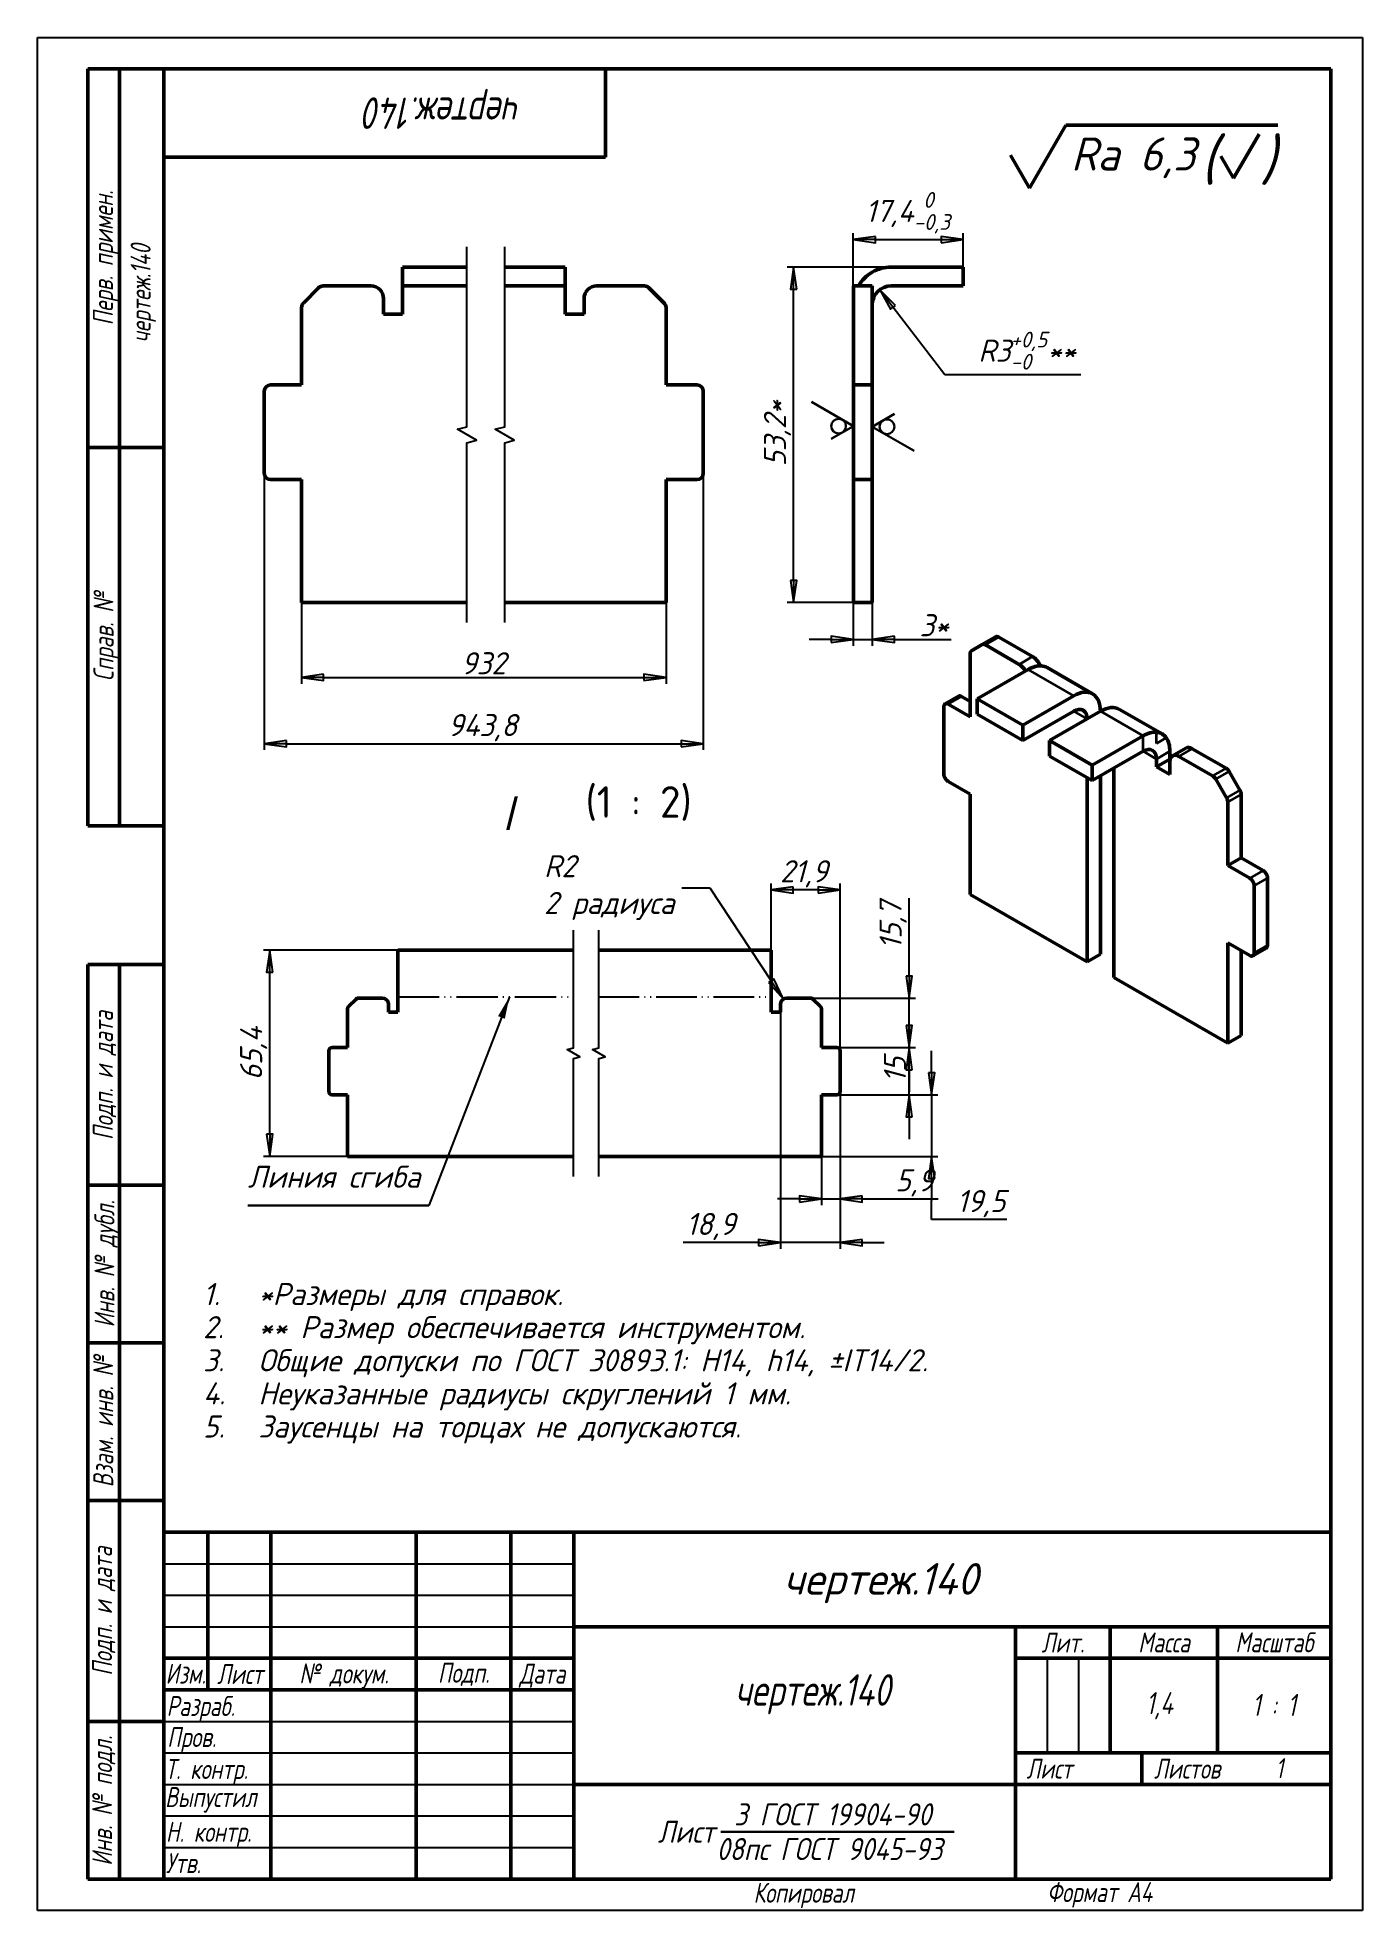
# Model space of a CAD drawing. Header units: millimetres. Extents: x 0 to 210, y 0 to 297.
import ezdxf
from ezdxf.enums import TextEntityAlignment as Align

# ---------------------------------------------------------------- set-up
doc = ezdxf.new("R2010")
doc.units = ezdxf.units.MM
doc.linetypes.add('LT_04', pattern=[0.7087, 0.4724, -0.0591, 0.1181, -0.0591])
doc.linetypes.add('LT_16', pattern=[0.68, 0.48, -0.06, 0.01, -0.06, 0.01, -0.06])
for name, color, linetype, lineweight in [('Layer_01', 7, 'Continuous', 35), ('Layer_02', 7, 'Continuous', 50), ('Layer_03', 7, 'Continuous', 50), ('Layer_04', 7, 'Continuous', 50), ('Layer_05', 7, 'Continuous', 25), ('Layer_06', 7, 'Continuous', 25), ('Layer_07', 7, 'LT_04', 25), ('Layer_08', 7, 'Continuous', 25), ('Layer_09', 7, 'Continuous', 50)]:
    doc.layers.add(name, color=color, linetype=linetype, lineweight=lineweight)
doc.styles.add('Style_02', font='ariali.ttf', dxfattribs={"width": 0.8})
doc.styles.add('Style_03', font='GOST Common Italic.ttf')
doc.styles.add('Style_06', font='GOST Common Italic.ttf', dxfattribs={"width": 0.8})
doc.styles.add('Style_07', font='GOST Common Italic.ttf', dxfattribs={"width": 0.8})
doc.styles.add('Style_08', font='GOST Common Italic.ttf')
doc.styles.add('Style_09', font='GOST Common Italic.ttf')
doc.styles.add('Style_10', font='GOST Common Italic.ttf', dxfattribs={"width": 0.9})
doc.styles.add('Style_11', font='GOST Common Italic.ttf', dxfattribs={"width": 0.8})
doc.styles.add('Style_12', font='GOST Common Italic.ttf')
doc.styles.add('Style_13', font='GOST Common Italic.ttf', dxfattribs={"width": 0.7})
doc.styles.add('Style_14', font='GOST Common Italic.ttf', dxfattribs={"width": 0.7})
doc.styles.add('Style_15', font='AIGDT___.TTF')
doc.styles.add('Style_16', font='GOST Common.ttf')
doc.dimstyles.new('DimStyle_03', dxfattribs={"dimtxt": 3.5, "dimasz": 3.5, "dimexe": 1, "dimexo": 0, "dimgap": 0.5, "dimtad": 1, "dimrnd": 1e-08, "dimtxsty": 'Style_03', "dimblk": 'Filled-1', "dimcen": 2.5, "dimdle": 15, "dimclrd": 256, "dimclre": 256, "dimclrt": 256, "dimazin": 2, "dimtfac": 0.714286, "dimtdec": 3, "dimtmove": 0, "dimatfit": 3, "dimlwd": -1, "dimlwe": 25})
doc.dimstyles.new('DimStyle_06', dxfattribs={"dimtxt": 3.5, "dimasz": 3.5, "dimexe": 1, "dimexo": 0, "dimgap": 0.5, "dimtad": 1, "dimrnd": 1e-08, "dimtxsty": 'Style_03', "dimblk": 'Filled-1', "dimcen": 2.5, "dimdle": 15, "dimclrd": 256, "dimclre": 256, "dimclrt": 256, "dimazin": 2, "dimtfac": 0.714286, "dimtdec": 3, "dimtmove": 0, "dimatfit": 3, "dimlwd": 25, "dimlwe": 25})

msp = doc.modelspace()

# ---------------------------------------------------------------- texts
at = {"layer": 'Layer_06', "style": 'Style_03'}
for s, height, p in [('1. ', 3.5, (26.25, 96)), ('*Размеры для справок.', 3.4999999, (35, 96)), ('2. ', 3.5, (26.25, 90.75)), ('** Размер обеспечивается инструментом.', 3.4999999, (35, 90.75)), ('3. ', 3.5, (26.25, 85.5)), ('Общие допуски по ГОСТ 30893.1: H14, h14, ±IT14/2.', 3.4999999, (35, 85.5)), ('4. ', 3.5, (26.25, 80.25)), ('Неуказанные радиусы скруглений 1 мм.', 3.4999999, (35, 80.25)), ('5. ', 3.5, (26.25, 75)), ('Заусенцы на торцах не допускаются.', 3.4999999, (35, 75))]:
    msp.add_text(s, height=height, dxfattribs=at).set_placement(p)
at = {"layer": 'Layer_06', "char_height": 5, "attachment_point": 7}
for s, insert, style in [('(1 : 2)', (86.86382, 172.78739), 'Style_16'), ('/', (74.28104, 171.33717), 'Style_15')]:
    msp.add_mtext(s, dxfattribs=dict(at, insert=insert, style=style))

# ---------------------------------------------------------------- blocks, each defined once
blk = doc.blocks.new('Block_04')
at = {"layer": 'Layer_09'}
for p, q in [((-12, 0), (-12, 145)), ((-12, 145), (0, 145)), ((-7, 145), (-7, 0)), ((-12, 110), (-7, 110)), ((-7, 110), (0, 110)), ((-12, 85), (-7, 85)), ((-7, 85), (0, 85)), ((-12, 60), (-7, 60)), ((-7, 60), (0, 60)), ((-12, 25), (-7, 25)), ((-7, 25), (0, 25)), ((0, 0), (-12, 0))]:
    blk.add_line(p, q, dxfattribs=at)
at = {"layer": 'Layer_06', "char_height": 3.17, "attachment_point": 5, "rotation": 90, "style": 'Style_02'}
for s, insert, width in [('\\fGOST Common|b0|i1;\\H3.1700;Подп. и дата', (-9.37, 127.41), 34.7679), ('\\fGOST Common|b0|i1;\\H3.1700;Инв. № дубл.', (-8.95, 97.55), 24.8438), ('\\fGOST Common|b0|i1;\\H3.1700;Взам. инв. №', (-9.58, 72.53), 24.8669), ('\\fGOST Common|b0|i1;\\H3.1700;Подп. и дата', (-9.5, 42.47), 35.1486), ('\\fGOST Common|b0|i1;\\H3.1700;Инв. № подл.', (-9.5, 12.41), 24.9618)]:
    blk.add_mtext(s, dxfattribs=dict(at, insert=insert, width=width))
at = {"layer": 'Layer_06', "style": 'Style_06', "width": 0.8}
for tag, p in [('Подп._и_дата_2_001', (-3.53, 127.51)), ('Инв._номер_дубликата_001', (-3.41, 97.47)), ('Взамен_инв._номера_001', (-3.46, 72.53)), ('Подп._и_дата_1_001', (-3.42, 42.35)), ('ИНВЕНТАРНЫЙ_НОМЕР_001', (-3.33, 12.68))]:
    blk.add_attdef(tag, text='', height=3.17, rotation=90, dxfattribs=at).set_placement(p, align=Align.MIDDLE_CENTER)
blk = doc.blocks.new('Block_05')
at = {"layer": 'Layer_09'}
for p, q in [((-12, 0), (-12, 120)), ((-12, 120), (0, 120)), ((-7, 0), (-7, 120)), ((-12, 60), (0, 60)), ((0, 0), (-12, 0))]:
    blk.add_line(p, q, dxfattribs=at)
at = {"layer": 'Layer_06', "char_height": 3.17, "attachment_point": 5, "rotation": 90, "style": 'Style_02'}
for s, insert, width in [('\\fGOST Common|b0|i1;\\H3.1700;Перв. примен.', (-9.19, 90.05), 60.0143), ('\\fGOST Common|b0|i1;\\H3.1700;Справ. №', (-9.1, 30), 59.9357)]:
    blk.add_mtext(s, dxfattribs=dict(at, insert=insert, width=width))
at = {"layer": 'Layer_06', "style": 'Style_06', "width": 0.8}
for tag, p in [('Первичная_применяемость_002', (-2.07, 67.52)), ('Первичная_применяемость_001', (-2.07, 67.52)), ('Справочный_номер_001', (-3.55, 30.02))]:
    blk.add_attdef(tag, text='', height=3.17, rotation=90, dxfattribs=at).set_placement(p, align=Align.MIDDLE_CENTER)
blk = doc.blocks.new('Block_06')
at = {"layer": 'Layer_09'}
for p, q in [((0, 0), (70, 0)), ((70, 0), (70, -14)), ((70, -14), (0, -14))]:
    blk.add_line(p, q, dxfattribs=at)
at = {"layer": 'Layer_06', "style": 'Style_07', "width": 0.8}
for tag in ['ОБОЗНАЧЕНИЕ_002', 'ОБОЗНАЧЕНИЕ_001']:
    blk.add_attdef(tag, text='', height=5, rotation=180, dxfattribs=at).set_placement((71.42, -4.53), align=Align.MIDDLE_CENTER)
blk = doc.blocks.new('Block_12')
at = {"layer": 'Layer_03'}
for p, q in [((0, 55), (185, 55)), ((0, 0), (0, 55)), ((0, 0), (0, 55)), ((7, 55), (7, 30)), ((17, 55), (17, 0)), ((40, 55), (40, 0)), ((55, 55), (55, 0)), ((65, 55), (65, 0)), ((185, 0), (185, 55)), ((65, 40), (185, 40)), ((135, 40), (135, 0)), ((150, 40), (150, 20)), ((167, 40), (167, 20)), ((0, 35), (65, 35)), ((135, 35), (185, 35)), ((0, 30), (65, 30)), ((135, 20), (185, 20)), ((155, 20), (155, 15)), ((65, 15), (185, 15)), ((185, 0), (0, 0))]:
    blk.add_line(p, q, dxfattribs=at)
at = {"layer": 'Layer_03', "linetype": 'Continuous', "lineweight": 25}
for p, q in [((0, 50), (65, 50)), ((0, 45), (65, 45)), ((0, 40), (65, 40)), ((140, 35), (140, 20)), ((145, 35), (145, 20)), ((0, 25), (65, 25)), ((0, 20), (65, 20)), ((0, 15), (65, 15)), ((0, 10), (65, 10)), ((0, 5), (65, 5))]:
    blk.add_line(p, q, dxfattribs=at)
at = {"layer": 'Layer_03', "lineweight": 30}
blk.add_line((88.31, 7.5), (125.29, 7.5), dxfattribs=at)
at = {"layer": 'Layer_03', "char_height": 3.17, "style": 'Style_02'}
for s, insert, width, attachment_point in [('\\fGOST Common|b0|i1;\\H3.1700;Лит.', (142.52, 37.49), 14.9766, 5), ('\\fGOST Common|b0|i1;\\H3.1700;Масса', (158.55, 37.51), 16.9878, 5), ('\\fGOST Common|b0|i1;\\H3.1700;Масштаб', (176.02, 37.53), 17.8316, 5), ('\\fGOST Common|b0|i1;\\H3.1700;Изм.', (3.5, 32.56), 6.9635, 5), ('\\fGOST Common|b0|i1;\\H3.1700;Лист', (12.1, 32.5), 10.0029, 5), ('\\A0;\\fGOST Common|b0|i1;\\H3.1700;№ докум.', (28.58, 32.16), 22.9069, 5), ('\\fGOST Common|b0|i1;\\H3.1700;Подп.', (47.56, 32.45), 14.879, 5), ('\\fGOST Common|b0|i1;\\H3.1700;Дата', (60.02, 32.24), 9.9614, 5), ('\\fGOST Common|b0|i1;\\H3.1700;Разраб.', (0.47, 27), 16.9971, 4), ('\\fGOST Common|b0|i1;\\H3.1700;Пров.', (0.56, 22.08), 17.0192, 4), ('\\A0;\\fGOST Common|b0|i1;\\H3.1700;Т. контр.', (0.23, 17.01), 16.9554, 4), ('\\fGOST Common|b0|i1;\\H3.1700;Лист', (140.37, 17.5), 10.5071, 5), ('\\fGOST Common|b0|i1;\\H3.1700;Листов', (162.21, 17.5), 14.3668, 5), ('\\A1;', (150.6, 17.54), 8.8313, 5), ('\\fGOST Common|b0|i1;\\H3.1700;Н. контр.', (0.36, 7.05), 16.9999, 4), ('\\fGOST Common|b0|i1;\\H3.1700;Утв.', (0.34, 2.52), 17.0083, 4), ('\\fGOST Common|b0|i1;\\H3.1700;Копировал', (93.48, -0.59), 19.7871, 1)]:
    blk.add_mtext(s, dxfattribs=dict(at, insert=insert, width=width, attachment_point=attachment_point))
at = {"layer": 'Layer_03'}
for tag, height, style, width, p in [('Изм1_001', 2.89, 'Style_14', 0.7, (3.51, 52.52)), ('Лист1_001', 2.89, 'Style_14', 0.7, (12.03, 52.52)), ('Докум1_001', 2.89, 'Style_14', 0.7, (28.54, 52.48)), ('Изм2_001', 2.89, 'Style_14', 0.7, (3.5, 47.52)), ('Лист2_001', 2.89, 'Style_14', 0.7, (12.01, 47.5)), ('Докум2_001', 2.89, 'Style_14', 0.7, (28.53, 47.5)), ('Изм3_001', 2.89, 'Style_14', 0.7, (3.5, 42.5)), ('Лист3_001', 2.89, 'Style_14', 0.7, (12.01, 42.51)), ('Докум3_001', 2.89, 'Style_14', 0.7, (28.51, 42.48)), ('Изм4_001', 2.89, 'Style_14', 0.7, (3.51, 37.5)), ('Лист4_001', 2.89, 'Style_14', 0.7, (12, 37.53)), ('Докум4_001', 2.89, 'Style_14', 0.7, (28.51, 37.52)), ('НАИМЕНОВАНИЕ_001', 5, 'Style_07', 0.8, (100.03, 29.98)), ('Литера_001', 3.5, 'Style_11', 0.8, (137.52, 27.25)), ('Литера2_001', 3.5, 'Style_11', 0.8, (142.51, 27.22)), ('Литера3_001', 3.5, 'Style_11', 0.8, (147.52, 27.21)), ('Масса_001', 3.5, 'Style_11', 0.8, (156.54, 26.48)), ('Масштаб_001', 3.5, 'Style_11', 0.8, (174.97, 25.86)), ('Тип_документа_001', 3.17, 'Style_06', 0.8, (100.08, 17.56)), ('Листов_001', 3.17, 'Style_06', 0.8, (177.46, 17.58))]:
    blk.add_attdef(tag, text='', height=height, dxfattribs=dict(at, style=style, width=width)).set_placement(p, align=Align.MIDDLE_CENTER)
for tag, height, style, width, p in [('Подп1_001', 2.89, 'Style_14', 0.7, (40.01, 52.51)), ('Дата1_001', 2, 'Style_13', 0.7, (55.01, 52.51)), ('Подп2_001', 2.89, 'Style_14', 0.7, (40.01, 47.5)), ('Дата2_001', 2, 'Style_13', 0.7, (55.01, 47.49)), ('Подп3_001', 2.89, 'Style_14', 0.7, (40.01, 42.51)), ('Дата3_001', 2, 'Style_13', 0.7, (55.02, 42.52)), ('Подп4_001', 2.89, 'Style_14', 0.7, (40.01, 37.51)), ('Дата4_001', 2, 'Style_13', 0.7, (55.02, 37.51)), ('АВТОР_001', 3.17, 'Style_06', 0.8, (15.59, 26.85)), ('Разработал_Подп._001', 2.89, 'Style_14', 0.7, (40.05, 27.51)), ('ДАТА_СОЗДАНИЯ_001', 2, 'Style_13', 0.7, (55.01, 27.51)), ('ПРОВЕРИЛ_001', 3.17, 'Style_06', 0.8, (17.41, 22.53)), ('Проверил_Подп._001', 2.89, 'Style_14', 0.7, (40.05, 22.52)), ('ДАТА_ПРОВЕРКИ_001', 2, 'Style_13', 0.7, (55.02, 22.51)), ('ТЕХНОЛОГ_001', 3.17, 'Style_06', 0.8, (17.33, 17.54)), ('Технолог_Подп._001', 2.89, 'Style_14', 0.7, (40.05, 17.51)), ('Технолог_Дата_001', 2, 'Style_13', 0.7, (55.01, 17.5)), ('Должность_руководителя_001', 3.17, 'Style_06', 0.8, (0.52, 12.51)), ('НАЧ._ОТДЕЛА_001', 3.17, 'Style_06', 0.8, (17.46, 12.45)), ('Руководитель_Подп._001', 2.89, 'Style_14', 0.7, (40.01, 12.5)), ('Руководитель_Дата_001', 2, 'Style_13', 0.7, (55.01, 12.51)), ('НОРМОКОНТРОЛЬ_001', 3.17, 'Style_06', 0.8, (17.37, 7.48)), ('Нормоконтроль_Подп._001', 2.89, 'Style_14', 0.7, (40.05, 7.52)), ('ДАТА_НОРМОКОНТРОЛЯ_001', 2, 'Style_13', 0.7, (55.02, 7.51)), ('УТВЕРДИЛ_001', 3.17, 'Style_06', 0.8, (17.4, 2.51)), ('Утвердил_Подп._001', 2.89, 'Style_14', 0.7, (40.05, 2.51)), ('ДАТА_УТВЕРЖДЕНИЯ_001', 2, 'Style_13', 0.7, (55.01, 2.5))]:
    blk.add_attdef(tag, text='', height=height, dxfattribs=dict(at, style=style, width=width)).set_placement(p, align=Align.MIDDLE_LEFT)
for tag, height, style, p in [('ОБОЗНАЧЕНИЕ_001', 5, 'Style_09', (103.53, 45.12)), ('ОРГАНИЗАЦИЯ_001', 3.5, 'Style_12', (148.22, 5.85))]:
    blk.add_attdef(tag, text='', height=height, dxfattribs=dict(at, style=style)).set_placement(p, align=Align.MIDDLE_CENTER)
at = {"layer": 'Layer_03', "style": 'Style_10', "width": 0.9}
blk.add_attdef('Материал_Наим._001', text='', height=3.5, dxfattribs=at).set_placement((96.54, 7.5), align=Align.BOTTOM_CENTER)
blk.add_attdef('Материал_Класс_001', text='', height=3.5, dxfattribs=at).set_placement((88.21, 7.5), align=Align.MIDDLE_RIGHT)
blk.add_attdef('Материал_ГОСТ_001', text='', height=3.5, dxfattribs=at).set_placement((106.8, 6.5), align=Align.TOP_CENTER)
blk = doc.blocks.new('Block_13')
at = {"layer": 'Layer_04', "lineweight": 25}
for p, q in [((0, 0), (0, 297)), ((0, 297), (210, 297)), ((210, 297), (210, 0)), ((210, 0), (0, 0))]:
    blk.add_line(p, q, dxfattribs=at)
at = {"layer": 'Layer_04'}
for p, q in [((205, 292), (20, 292)), ((20, 292), (20, 5)), ((205, 5), (205, 292)), ((20, 5), (205, 5))]:
    blk.add_line(p, q, dxfattribs=at)
at = {"layer": 'Layer_04', "insert": (160, 4.5), "char_height": 3.17, "attachment_point": 1, "style": 'Style_02'}
blk.add_mtext('\\A1;\\fGOST Common|b0|i1;\\H3.1700;Формат A4', dxfattribs=at)
blk = doc.blocks.new('Filled-1')
at = {"color": 0}
for p, q in [((0, 0), (-1, 0.143)), ((-1, 0.143), (-1, -0.143)), ((-1, 0), (0, 0)), ((-1, -0.143), (0, 0))]:
    blk.add_line(p, q, dxfattribs=at)
at = {"color": 0, "flags": 128}
blk.add_lwpolyline([(-1, -0.143), (0, 0), (-1, 0.143), (-1, -0.143)], dxfattribs=at)
at = {"color": 0}
blk.add_solid([(-1, -0.143), (0, 0), (-1, 0.143), (-1, -0.143)], dxfattribs=at)
blk = doc.blocks.new('*D12')
at = {"layer": 'Defpoints', "color": 0, "linetype": 'Continuous'}
for p in [(35.95, 227.9), (105.52, 227.9), (105.52, 185.02)]:
    blk.add_point(p, dxfattribs=at)
at = {"layer": 'Layer_08', "linetype": 'Continuous', "lineweight": 25}
for p, q in [((35.95, 227.9), (35.95, 184.02)), ((105.52, 227.9), (105.52, 184.02)), ((39.45, 185.02), (102.02, 185.02))]:
    blk.add_line(p, q, dxfattribs=at)
at = {"layer": 'Layer_08', "linetype": 'Continuous', "lineweight": 25, "xscale": 3.5, "yscale": 3.5, "zscale": 3.5, "rotation": 180}
blk.add_blockref('Filled-1', (35.95, 185.02), dxfattribs=at)
at = {"layer": 'Layer_08', "linetype": 'Continuous', "lineweight": 25, "xscale": 3.5, "yscale": 3.5, "zscale": 3.5}
blk.add_blockref('Filled-1', (105.52, 185.02), dxfattribs=at)
at = {"layer": 'Layer_08', "linetype": 'Continuous', "lineweight": 25, "insert": (65.05, 189.72), "char_height": 3.5, "attachment_point": 1, "style": 'Style_03'}
blk.add_mtext('\\A1;943,8', dxfattribs=at)
blk = doc.blocks.new('*D13')
at = {"layer": 'Defpoints', "color": 0, "linetype": 'Continuous'}
for p in [(41.85, 207.4), (99.62, 207.4), (99.62, 195.52)]:
    blk.add_point(p, dxfattribs=at)
at = {"layer": 'Layer_08', "linetype": 'Continuous', "lineweight": 25}
for p, q in [((41.85, 207.4), (41.85, 194.52)), ((99.62, 207.4), (99.62, 194.52)), ((45.35, 195.52), (96.12, 195.52))]:
    blk.add_line(p, q, dxfattribs=at)
at = {"layer": 'Layer_08', "linetype": 'Continuous', "lineweight": 25, "xscale": 3.5, "yscale": 3.5, "zscale": 3.5, "rotation": 180}
blk.add_blockref('Filled-1', (41.85, 195.52), dxfattribs=at)
at = {"layer": 'Layer_08', "linetype": 'Continuous', "lineweight": 25, "xscale": 3.5, "yscale": 3.5, "zscale": 3.5}
blk.add_blockref('Filled-1', (99.62, 195.52), dxfattribs=at)
at = {"layer": 'Layer_08', "linetype": 'Continuous', "lineweight": 25, "insert": (67.14, 199.52), "char_height": 3.5, "attachment_point": 1, "style": 'Style_03'}
blk.add_mtext('\\A1;932', dxfattribs=at)
blk = doc.blocks.new('*D14')
at = {"layer": 'Defpoints', "color": 0, "linetype": 'Continuous'}
for p in [(119.83, 260.6), (135.3, 260.6), (129.3, 207.4)]:
    blk.add_point(p, dxfattribs=at)
at = {"layer": 'Layer_08', "linetype": 'Continuous', "lineweight": 25}
for p, q in [((135.3, 260.6), (118.83, 260.6)), ((119.83, 210.9), (119.83, 257.1)), ((129.3, 207.4), (118.83, 207.4))]:
    blk.add_line(p, q, dxfattribs=at)
at = {"layer": 'Layer_08', "linetype": 'Continuous', "lineweight": 25, "xscale": 3.5, "yscale": 3.5, "zscale": 3.5}
for p, rotation in [((119.83, 260.6), 90), ((119.83, 207.4), 270)]:
    blk.add_blockref('Filled-1', p, dxfattribs=dict(at, rotation=rotation))
at = {"layer": 'Layer_08', "linetype": 'Continuous', "lineweight": 25, "insert": (115.13, 228.98), "char_height": 3.5, "attachment_point": 1, "rotation": 90, "style": 'Style_03'}
blk.add_mtext('\\A1;\\fGOST Common|b0|i1;53,2*', dxfattribs=at)
blk = doc.blocks.new('*D15')
at = {"layer": 'Defpoints', "color": 0, "linetype": 'Continuous'}
for p in [(146.7, 264.96), (146.7, 260.6), (129.3, 254.19)]:
    blk.add_point(p, dxfattribs=at)
at = {"layer": 'Layer_08', "linetype": 'Continuous', "lineweight": 25}
for p, q in [((129.3, 254.19), (129.3, 265.96)), ((132.8, 264.96), (143.2, 264.96)), ((146.7, 260.6), (146.7, 265.96))]:
    blk.add_line(p, q, dxfattribs=at)
at = {"layer": 'Layer_08', "linetype": 'Continuous', "lineweight": 25, "xscale": 3.5, "yscale": 3.5, "zscale": 3.5, "rotation": 180}
blk.add_blockref('Filled-1', (129.3, 264.96), dxfattribs=at)
at = {"layer": 'Layer_08', "linetype": 'Continuous', "lineweight": 25, "xscale": 3.5, "yscale": 3.5, "zscale": 3.5}
blk.add_blockref('Filled-1', (146.7, 264.96), dxfattribs=at)
at = {"layer": 'Layer_08', "linetype": 'Continuous', "lineweight": 25, "insert": (131.21, 272.49), "char_height": 3.5, "attachment_point": 1, "style": 'Style_03'}
blk.add_mtext('\\A1;17,4{\\H2.5;\\S 0^ -0,3;}', dxfattribs=at)
blk = doc.blocks.new('*D16')
at = {"layer": 'Defpoints', "color": 0, "linetype": 'Continuous'}
for p in [(133.48, 256.98), (135.3, 254.6)]:
    blk.add_point(p, dxfattribs=at)
at = {"layer": 'Layer_08', "linetype": 'Continuous', "lineweight": 25}
for p, q in [((143.79, 243.5), (135.61, 254.2)), ((165.35, 243.5), (143.79, 243.5))]:
    blk.add_line(p, q, dxfattribs=at)
at = {"layer": 'Layer_08', "linetype": 'Continuous', "lineweight": 25, "xscale": 3.5, "yscale": 3.5, "zscale": 3.5, "rotation": 127.4083059758106}
blk.add_blockref('Filled-1', (133.48, 256.98), dxfattribs=at)
at = {"layer": 'Layer_08', "linetype": 'Continuous', "lineweight": 25, "insert": (149.11, 250.34), "char_height": 3.5, "attachment_point": 1, "style": 'Style_03'}
blk.add_mtext('\\A1;\\fGOST Common|b0|i1;R3{\\H2.5;\\S+0,5^ -0;}**', dxfattribs=at)
blk = doc.blocks.new('Block_08')
at = {"layer": 'Layer_09', "lineweight": 30}
for p, q in [((0, 0), (1.097, 1.9)), ((-0.577, 1), (0, 0))]:
    blk.add_line(p, q, dxfattribs=at)
blk.add_circle((0, 0.667), 0.333, dxfattribs=at)
blk = doc.blocks.new('Block_09')
at = {"layer": 'Layer_09', "lineweight": 30}
for p, q in [((0, 0), (1.097, 1.9)), ((-0.577, 1), (0, 0))]:
    blk.add_line(p, q, dxfattribs=at)
blk.add_circle((0, 0.667), 0.333, dxfattribs=at)
blk = doc.blocks.new('Block_10')
at = {"layer": 'Layer_09', "lineweight": 50}
for p, q in [((-9.099, -3.6), (-8.002, -1.7)), ((-8.002, -1.7), (-1.6, -1.7)), ((-2.939, -3.3), (-2.169, -1.967)), ((-9.676, -2.6), (-9.099, -3.6)), ((-3.324, -2.633), (-2.939, -3.3))]:
    blk.add_line(p, q, dxfattribs=at)
at = {"layer": 'Layer_06', "attachment_point": 7, "style": 'Style_03'}
for s, insert, char_height in [('\\A1;\\fGOST Common|b0|i1;\\H1.0000;Ra 6,3', (-7.848, -3.3), 1), ('\\A1;\\fGOST Common|b0|i1;\\H1.3000;(', (-3.939, -3.5), 1.3), ('\\A1;\\fGOST Common|b0|i1;\\H1.3000;)', (-2.139, -3.5), 1.3)]:
    blk.add_mtext(s, dxfattribs=dict(at, insert=insert, char_height=char_height))
blk = doc.blocks.new('*D17')
at = {"layer": 'Defpoints', "color": 0, "linetype": 'Continuous'}
for p in [(36.81, 152.27), (57.13, 152.27), (49.13, 119.58)]:
    blk.add_point(p, dxfattribs=at)
at = {"layer": 'Layer_08', "linetype": 'Continuous', "lineweight": 25}
for p, q in [((57.13, 152.27), (35.81, 152.27)), ((36.81, 123.08), (36.81, 148.77)), ((49.13, 119.58), (35.81, 119.58))]:
    blk.add_line(p, q, dxfattribs=at)
at = {"layer": 'Layer_08', "linetype": 'Continuous', "lineweight": 25, "xscale": 3.5, "yscale": 3.5, "zscale": 3.5}
for p, rotation in [((36.81, 152.27), 90), ((36.81, 119.58), 270)]:
    blk.add_blockref('Filled-1', p, dxfattribs=dict(at, rotation=rotation))
at = {"layer": 'Layer_08', "linetype": 'Continuous', "lineweight": 25, "insert": (32.11, 131.66), "char_height": 3.5, "attachment_point": 1, "rotation": 90, "style": 'Style_03'}
blk.add_mtext('\\A1;65,4', dxfattribs=at)
blk = doc.blocks.new('Block_11')
at = {"layer": 'Layer_09', "lineweight": 30}
blk.add_line((0, 0), (-8.198, 0), dxfattribs=at)
at = {"layer": 'Layer_06', "style": 'Style_08'}
blk.add_text('Линия сгиба', height=1, dxfattribs=at).set_placement((-8.198, 0.5), align=Align.BOTTOM_LEFT)
blk = doc.blocks.new('*D18')
at = {"layer": 'Defpoints', "color": 0, "linetype": 'Continuous'}
for p in [(129.3, 207.4), (132.3, 207.4), (129.3, 201.55)]:
    blk.add_point(p, dxfattribs=at)
at = {"layer": 'Layer_08', "linetype": 'Continuous', "lineweight": 25}
for p, q in [((129.3, 207.4), (129.3, 200.55)), ((132.3, 207.4), (132.3, 200.55)), ((125.8, 201.55), (122.3, 201.55)), ((129.3, 201.55), (132.3, 201.55)), ((135.8, 201.55), (144.8, 201.55))]:
    blk.add_line(p, q, dxfattribs=at)
at = {"layer": 'Layer_08', "linetype": 'Continuous', "lineweight": 25, "xscale": 3.5, "yscale": 3.5, "zscale": 3.5}
blk.add_blockref('Filled-1', (129.3, 201.55), dxfattribs=at)
at = {"layer": 'Layer_08', "linetype": 'Continuous', "lineweight": 25, "xscale": 3.5, "yscale": 3.5, "zscale": 3.5, "rotation": 180}
blk.add_blockref('Filled-1', (132.3, 201.55), dxfattribs=at)
at = {"layer": 'Layer_08', "linetype": 'Continuous', "lineweight": 25, "insert": (139.8, 205.55), "char_height": 3.5, "attachment_point": 1, "style": 'Style_03'}
blk.add_mtext('\\A1;\\fGOST Common|b0|i1;3*', dxfattribs=at)
blk = doc.blocks.new('*D19')
at = {"layer": 'Defpoints', "color": 0, "linetype": 'Continuous'}
for p in [(124.26, 129.33), (127.21, 129.83), (124.26, 112.84)]:
    blk.add_point(p, dxfattribs=at)
at = {"layer": 'Layer_08', "linetype": 'Continuous', "lineweight": 25}
for p, q in [((124.26, 129.33), (124.26, 111.84)), ((127.21, 129.83), (127.21, 111.84)), ((120.76, 112.84), (117.26, 112.84)), ((124.26, 112.84), (127.21, 112.84)), ((130.71, 112.84), (142.75, 112.84))]:
    blk.add_line(p, q, dxfattribs=at)
at = {"layer": 'Layer_08', "linetype": 'Continuous', "lineweight": 25, "xscale": 3.5, "yscale": 3.5, "zscale": 3.5}
blk.add_blockref('Filled-1', (124.26, 112.84), dxfattribs=at)
at = {"layer": 'Layer_08', "linetype": 'Continuous', "lineweight": 25, "xscale": 3.5, "yscale": 3.5, "zscale": 3.5, "rotation": 180}
blk.add_blockref('Filled-1', (127.21, 112.84), dxfattribs=at)
at = {"layer": 'Layer_08', "linetype": 'Continuous', "lineweight": 25, "insert": (135.97, 117.54), "char_height": 3.5, "attachment_point": 1, "style": 'Style_03'}
blk.add_mtext('\\A1;5,9', dxfattribs=at)
blk = doc.blocks.new('*D20')
at = {"layer": 'Defpoints', "color": 0, "linetype": 'Continuous'}
for p in [(126.71, 129.33), (124.26, 119.58), (141.71, 119.58)]:
    blk.add_point(p, dxfattribs=at)
at = {"layer": 'Layer_08', "linetype": 'Continuous', "lineweight": 25}
for p, q in [((141.71, 132.83), (141.71, 136.33)), ((126.71, 129.33), (142.71, 129.33)), ((141.71, 129.33), (141.71, 119.58)), ((124.26, 119.58), (142.71, 119.58)), ((141.71, 116.08), (141.71, 112.58)), ((141.71, 109.55), (141.71, 112.58)), ((153.64, 109.55), (141.71, 109.55))]:
    blk.add_line(p, q, dxfattribs=at)
at = {"layer": 'Layer_08', "linetype": 'Continuous', "lineweight": 25, "xscale": 3.5, "yscale": 3.5, "zscale": 3.5}
for p, rotation in [((141.71, 129.33), 270), ((141.71, 119.58), 90)]:
    blk.add_blockref('Filled-1', p, dxfattribs=dict(at, rotation=rotation))
at = {"layer": 'Layer_08', "linetype": 'Continuous', "lineweight": 25, "insert": (145.71, 114.25), "char_height": 3.5, "attachment_point": 1, "style": 'Style_03'}
blk.add_mtext('\\A1;19,5', dxfattribs=at)
blk = doc.blocks.new('*D21')
at = {"layer": 'Defpoints', "color": 0, "linetype": 'Continuous'}
for p in [(116.26, 161.84), (116.26, 152.27), (127.21, 136.33)]:
    blk.add_point(p, dxfattribs=at)
at = {"layer": 'Layer_08', "linetype": 'Continuous', "lineweight": 25}
for p, q in [((116.26, 152.27), (116.26, 162.84)), ((123.71, 161.84), (119.76, 161.84)), ((127.21, 136.33), (127.21, 162.84))]:
    blk.add_line(p, q, dxfattribs=at)
at = {"layer": 'Layer_08', "linetype": 'Continuous', "lineweight": 25, "xscale": 3.5, "yscale": 3.5, "zscale": 3.5, "rotation": 180}
blk.add_blockref('Filled-1', (116.26, 161.84), dxfattribs=at)
at = {"layer": 'Layer_08', "linetype": 'Continuous', "lineweight": 25, "xscale": 3.5, "yscale": 3.5, "zscale": 3.5}
blk.add_blockref('Filled-1', (127.21, 161.84), dxfattribs=at)
at = {"layer": 'Layer_08', "linetype": 'Continuous', "lineweight": 25, "insert": (117.69, 166.54), "char_height": 3.5, "attachment_point": 1, "style": 'Style_03'}
blk.add_mtext('\\A1;21,9', dxfattribs=at)
blk = doc.blocks.new('*D22')
at = {"layer": 'Defpoints', "color": 0, "linetype": 'Continuous'}
for p in [(126.71, 136.83), (138.15, 136.83), (126.71, 129.33)]:
    blk.add_point(p, dxfattribs=at)
at = {"layer": 'Layer_08', "linetype": 'Continuous', "lineweight": 25}
for p, q in [((138.15, 140.33), (138.15, 143.83)), ((126.71, 136.83), (139.15, 136.83)), ((138.15, 129.33), (138.15, 136.83)), ((126.71, 129.33), (139.15, 129.33)), ((138.15, 125.83), (138.15, 122.33))]:
    blk.add_line(p, q, dxfattribs=at)
at = {"layer": 'Layer_08', "linetype": 'Continuous', "lineweight": 25, "xscale": 3.5, "yscale": 3.5, "zscale": 3.5}
for p, rotation in [((138.15, 136.83), 270), ((138.15, 129.33), 90)]:
    blk.add_blockref('Filled-1', p, dxfattribs=dict(at, rotation=rotation))
at = {"layer": 'Layer_08', "linetype": 'Continuous', "lineweight": 25, "insert": (134.15, 131.27), "char_height": 3.5, "attachment_point": 1, "rotation": 90, "style": 'Style_03'}
blk.add_mtext('\\A1;15', dxfattribs=at)
blk = doc.blocks.new('*D23')
at = {"layer": 'Defpoints', "color": 0, "linetype": 'Continuous'}
for p in [(122.55, 144.68), (138.15, 144.68), (126.71, 136.83)]:
    blk.add_point(p, dxfattribs=at)
at = {"layer": 'Layer_08', "linetype": 'Continuous', "lineweight": 25}
for p, q in [((138.15, 148.18), (138.15, 160.53)), ((122.55, 144.68), (139.15, 144.68)), ((138.15, 136.83), (138.15, 144.68)), ((126.71, 136.83), (139.15, 136.83)), ((138.15, 133.33), (138.15, 129.83))]:
    blk.add_line(p, q, dxfattribs=at)
at = {"layer": 'Layer_08', "linetype": 'Continuous', "lineweight": 25, "xscale": 3.5, "yscale": 3.5, "zscale": 3.5}
for p, rotation in [((138.15, 144.68), 270), ((138.15, 136.83), 90)]:
    blk.add_blockref('Filled-1', p, dxfattribs=dict(at, rotation=rotation))
at = {"layer": 'Layer_08', "linetype": 'Continuous', "lineweight": 25, "insert": (133.45, 152.42), "char_height": 3.5, "attachment_point": 1, "rotation": 90, "style": 'Style_03'}
blk.add_mtext('\\A1;15,7', dxfattribs=at)
blk = doc.blocks.new('*D24')
at = {"layer": 'Defpoints', "color": 0, "linetype": 'Continuous'}
for p in [(117.76, 142.43), (127.21, 129.83), (117.76, 105.92)]:
    blk.add_point(p, dxfattribs=at)
at = {"layer": 'Layer_08', "linetype": 'Continuous', "lineweight": 25}
for p, q in [((117.76, 142.43), (117.76, 104.92)), ((127.21, 129.83), (127.21, 104.92)), ((114.26, 105.92), (102.31, 105.92)), ((127.21, 105.92), (117.76, 105.92)), ((130.71, 105.92), (134.21, 105.92))]:
    blk.add_line(p, q, dxfattribs=at)
at = {"layer": 'Layer_08', "linetype": 'Continuous', "lineweight": 25, "xscale": 3.5, "yscale": 3.5, "zscale": 3.5}
blk.add_blockref('Filled-1', (117.76, 105.92), dxfattribs=at)
at = {"layer": 'Layer_08', "linetype": 'Continuous', "lineweight": 25, "xscale": 3.5, "yscale": 3.5, "zscale": 3.5, "rotation": 180}
blk.add_blockref('Filled-1', (127.21, 105.92), dxfattribs=at)
at = {"layer": 'Layer_08', "linetype": 'Continuous', "lineweight": 25, "insert": (102.81, 110.62), "char_height": 3.5, "attachment_point": 1, "style": 'Style_03'}
blk.add_mtext('\\A1;18,9', dxfattribs=at)
blk = doc.blocks.new('*D25')
at = {"layer": 'Defpoints', "color": 0, "linetype": 'Continuous'}
for p in [(118.21, 144.52), (118.76, 143.68)]:
    blk.add_point(p, dxfattribs=at)
at = {"layer": 'Layer_08', "linetype": 'Continuous', "lineweight": 25}
for p, q in [((102.13, 162.16), (106.58, 162.16)), ((106.58, 162.16), (116.28, 147.44))]:
    blk.add_line(p, q, dxfattribs=at)
at = {"layer": 'Layer_08', "linetype": 'Continuous', "lineweight": 25, "xscale": 3.5, "yscale": 3.5, "zscale": 3.5, "rotation": 303.3762225061143}
blk.add_blockref('Filled-1', (118.21, 144.52), dxfattribs=at)
at = {"layer": 'Layer_08', "linetype": 'Continuous', "lineweight": 25, "insert": (80.28, 167.35), "char_height": 3.5, "attachment_point": 1, "style": 'Style_03'}
blk.add_mtext('\\A1;\\fGOST Common|b0|i1;R2\\P\\fGOST Common|b0|i1;2 радиуса', dxfattribs=at)

# ---------------------------------------------------------------- dimensions: what is measured, and where the dimension line sits
at = {"layer": 'Layer_08', "linetype": 'Continuous', "lineweight": 25}
for base, p1, p2, angle, override, picture, middle in [((146.70189, 264.95521), (129.30189, 254.18769), (146.70189, 260.60191), 180, {"dimgap": 0.5, "dimdec": 2, "dimtol": 1, "dimlim": 0, "dimtp": 0, "dimtm": 0.3, "dimtdec": 3, "dimtofl": 0, "dimatfit": 1}, '*D15', (138.00189, 264.95521)), ((138.15374, 144.68006), (126.70779, 136.83006), (122.55068, 144.68006), 90, {"dimgap": 0.5, "dimdec": 2, "dimlfac": 2, "dimtol": 0, "dimlim": 0, "dimtp": 0, "dimtm": 0, "dimtdec": 3, "dimtofl": 1, "dimatfit": 1}, '*D23', (138.15374, 156.22627)), ((36.81017, 152.27298), (49.13191, 119.58006), (57.13191, 152.27298), 90, {"dimgap": 0.5, "dimdec": 1, "dimlfac": 2, "dimtol": 0, "dimlim": 0, "dimtp": 0, "dimtm": 0, "dimtdec": 1, "dimtofl": 0, "dimatfit": 1}, '*D17', (36.81017, 135.92652)), ((138.15374, 136.83006), (126.70779, 129.33006), (126.70779, 136.83006), 90, {"dimgap": 0.5, "dimdec": 2, "dimlfac": 2, "dimtol": 0, "dimlim": 0, "dimtp": 0, "dimtm": 0, "dimtdec": 3, "dimtofl": 1, "dimatfit": 1}, '*D22', (138.15374, 133.08006)), ((141.70779, 119.58006), (126.70779, 129.33006), (124.25779, 119.58006), 270, {"dimgap": 0.5, "dimtih": 1, "dimtoh": 1, "dimdec": 2, "dimlfac": 2, "dimtol": 0, "dimlim": 0, "dimtp": 0, "dimtm": 0, "dimtdec": 3, "dimtofl": 1, "dimtmove": 1, "dimatfit": 1}, '*D20', (141.96795, 109.54896)), ((124.25779, 112.83558), (127.20779, 129.83006), (124.25779, 129.33006), 180, {"dimgap": 0.5, "dimdec": 2, "dimlfac": 2, "dimtol": 0, "dimlim": 0, "dimtp": 0, "dimtm": 0, "dimtdec": 3, "dimtofl": 1, "dimatfit": 1}, '*D19', (139.1093, 112.83558))]:
    dim = msp.add_linear_dim(base=base, p1=p1, p2=p2, angle=angle, dimstyle='DimStyle_06', override=override, dxfattribs=at)
    dim.commit()
    dim.dimension.update_dxf_attribs({"geometry": picture, "text_midpoint": middle, "dimtype": 160})
for base, p1, p2, angle, text, override, picture, middle in [((119.82833, 260.60191), (129.30189, 207.40191), (135.30189, 260.60191), 90, '\\fGOST Common|b0|i1;<>*', {"dimgap": 0.5, "dimdec": 2, "dimtol": 0, "dimlim": 0, "dimtp": 0, "dimtm": 0, "dimtdec": 3, "dimtofl": 0, "dimatfit": 1}, '*D14', (119.82833, 234.40191)), ((99.61852, 195.52459), (41.85125, 207.40191), (99.61852, 207.40191), 180, '932', {"dimgap": 0.5, "dimdec": 2, "dimlfac": 16.133705, "dimtol": 0, "dimlim": 0, "dimtp": 0, "dimtm": 0, "dimtdec": 3, "dimtofl": 0, "dimatfit": 1}, '*D13', (70.73489, 195.52459)), ((129.30189, 201.55496), (132.30189, 207.40191), (129.30189, 207.40191), 180, '\\fGOST Common|b0|i1;<>*', {"dimgap": 0.5, "dimdec": 2, "dimtol": 0, "dimlim": 0, "dimtp": 0, "dimtm": 0, "dimtdec": 3, "dimtofl": 1, "dimatfit": 1}, '*D18', (142.05303, 201.55496))]:
    dim = msp.add_linear_dim(base=base, p1=p1, p2=p2, angle=angle, text=text, dimstyle='DimStyle_06', override=override, dxfattribs=at)
    dim.commit()
    dim.dimension.update_dxf_attribs({"geometry": picture, "text_midpoint": middle, "dimtype": 160})
for center, mpoint, text, override, picture, middle in [((135.30189, 254.60191), (133.47942, 256.98489), '\\fGOST Common|b0|i1;<>**', {"dimgap": 0.5, "dimtih": 1, "dimtoh": 1, "dimdec": 2, "dimlfac": 1, "dimcen": 0, "dimtol": 1, "dimlim": 0, "dimtp": 0.5, "dimtm": 1e-09, "dimtdec": 3, "dimtofl": 0}, '*D16', (157.23334, 243.50374)), ((118.75779, 143.68006), (118.20765, 144.51514), '\\fGOST Common|b0|i1;<>\\P\\fGOST Common|b0|i1;2 радиуса', {"dimgap": 0.5, "dimtad": 0, "dimtih": 1, "dimtoh": 1, "dimdec": 2, "dimlfac": 2, "dimcen": 0, "dimtol": 0, "dimlim": 0, "dimtp": 0, "dimtm": 0, "dimtdec": 3, "dimtofl": 0, "dimtvp": 0}, '*D25', (90.95006, 162.16105))]:
    dim = msp.add_radius_dim(center=center, mpoint=mpoint, text=text, dimstyle='DimStyle_06', override=override, dxfattribs=at)
    dim.commit()
    dim.dimension.update_dxf_attribs({"geometry": picture, "text_midpoint": middle, "dimtype": 164})
dim = msp.add_linear_dim(base=(105.51852, 185.02335), p1=(35.95125, 227.90191), p2=(105.51852, 227.90191), text='943,8', dimstyle='DimStyle_06', override={"dimgap": 0.5, "dimdec": 2, "dimlfac": 13.566726, "dimtol": 0, "dimlim": 0, "dimtp": 0, "dimtm": 0, "dimtdec": 3, "dimtofl": 0, "dimatfit": 1}, dxfattribs=at)
dim.commit()
dim.dimension.update_dxf_attribs({"geometry": '*D12', "text_midpoint": (70.73489, 185.02335), "dimtype": 160})
for base, p1, p2, override, picture, middle in [((116.25779, 161.8423), (127.20779, 136.33006), (116.25779, 152.27298), {"dimgap": 0.5, "dimdec": 2, "dimlfac": 2, "dimtol": 0, "dimlim": 0, "dimtp": 0, "dimtm": 0, "dimtdec": 3, "dimtofl": 0, "dimatfit": 1}, '*D21', (121.73279, 161.8423)), ((117.75779, 105.92209), (127.20779, 129.83006), (117.75779, 142.43006), {"dimgap": 0.5, "dimdec": 2, "dimlfac": 2, "dimtol": 0, "dimlim": 0, "dimtp": 0, "dimtm": 0, "dimtdec": 3, "dimtofl": 1, "dimatfit": 1}, '*D24', (106.53374, 105.92209))]:
    dim = msp.add_linear_dim(base=base, p1=p1, p2=p2, dimstyle='DimStyle_06', override=override, dxfattribs=at)
    dim.commit()
    dim.dimension.update_dxf_attribs({"geometry": picture, "text_midpoint": middle, "dimtype": 160})

# ---------------------------------------------------------------- linework, layer by layer
at = {"layer": 'Layer_01'}
for p, q in [((150.22486, 200.6974), (152.34618, 201.92214)), ((157.71014, 198.82526), (155.58882, 197.60051)), ((164.22164, 192.61635), (157.00303, 196.78402)), ((144.34582, 191.27266), (146.46714, 192.49741)), ((166.34296, 188.94212), (164.22164, 190.16686)), ((175.22324, 186.26457), (168.46428, 190.16686)), ((175.22324, 183.81508), (175.22324, 186.26457)), ((177.34456, 185.03983), (177.34456, 186.83298)), ((178.89748, 185.93641), (177.34456, 185.03983)), ((180.8801, 182.99859), (183.00142, 184.22333)), ((177.34456, 182.59034), (175.22324, 183.81508)), ((179.46588, 183.81508), (177.34456, 182.59034)), ((188.36538, 181.12645), (186.24406, 179.9017)), ((186.74406, 179.37388), (188.86538, 180.59863)), ((190.57248, 177.64183), (188.45116, 176.41709)), ((188.65827, 175.72016), (190.77959, 176.94491)), ((194.24441, 164.91319), (192.12309, 163.68844)), ((192.8302, 162.4637), (194.95152, 163.68844)), ((194.95152, 153.07399), (192.8302, 151.84924))]:
    msp.add_line(p, q, dxfattribs=at)
at = {"layer": 'Layer_02'}
for p, q in [((57.85125, 260.60191), (57.85125, 257.60191)), ((68.0599, 260.60191), (57.85125, 260.60191)), ((83.61852, 260.60191), (74.0599, 260.60191)), ((83.61852, 260.60191), (83.61852, 257.60191)), ((146.70189, 260.60191), (135.30189, 260.60191)), ((146.70189, 260.60191), (146.70189, 257.60191)), ((42.14415, 254.8948), (44.55836, 257.30901)), ((52.85125, 257.60191), (45.26547, 257.60191)), ((54.85125, 253.10191), (54.85125, 255.60191)), ((57.85125, 257.60191), (57.85125, 254.60191)), ((57.85125, 257.60191), (68.0599, 257.60191)), ((74.0599, 257.60191), (83.61852, 257.60191)), ((83.61852, 257.60191), (83.61852, 254.60191)), ((86.61852, 255.60191), (86.61852, 253.10191)), ((96.20431, 257.60191), (88.61852, 257.60191)), ((96.91141, 257.30901), (99.32563, 254.8948)), ((129.30189, 257.30901), (129.30189, 257.60191)), ((132.30189, 257.60191), (129.30189, 257.60191)), ((129.30189, 257.30901), (129.30189, 254.8948)), ((132.30189, 257.60191), (132.30189, 257.30901)), ((132.30189, 254.8948), (132.30189, 257.30901)), ((135.30189, 257.60191), (146.70189, 257.60191)), ((41.85125, 254.18769), (41.85125, 241.90191)), ((57.85125, 253.10191), (54.85125, 253.10191)), ((57.85125, 254.60191), (57.85125, 253.10191)), ((83.61852, 254.60191), (83.61852, 253.10191)), ((86.61852, 253.10191), (83.61852, 253.10191)), ((99.61852, 254.18769), (99.61852, 241.90191)), ((129.30189, 254.18769), (129.30189, 254.8948)), ((129.30189, 254.18769), (129.30189, 241.90191)), ((132.30189, 254.8948), (132.30189, 254.18769)), ((132.30189, 254.18769), (132.30189, 241.90191)), ((35.95125, 227.90191), (35.95125, 240.90191)), ((36.95125, 241.90191), (41.85125, 241.90191)), ((104.51852, 241.90191), (99.61852, 241.90191)), ((105.51852, 227.90191), (105.51852, 240.90191)), ((129.30189, 240.90191), (129.30189, 241.90191)), ((132.30189, 241.90191), (129.30189, 241.90191)), ((129.30189, 227.90191), (129.30189, 240.90191)), ((132.30189, 241.90191), (132.30189, 240.90191)), ((132.30189, 227.90191), (132.30189, 240.90191)), ((41.85125, 226.90191), (36.95125, 226.90191)), ((41.85125, 226.90191), (41.85125, 207.40191)), ((99.61852, 226.90191), (99.61852, 207.40191)), ((99.61852, 226.90191), (104.51852, 226.90191)), ((129.30189, 226.90191), (129.30189, 227.90191)), ((129.30189, 226.90191), (129.30189, 207.40191)), ((129.30189, 226.90191), (132.30189, 226.90191)), ((132.30189, 227.90191), (132.30189, 226.90191)), ((132.30189, 226.90191), (132.30189, 207.40191)), ((41.85125, 207.40191), (68.0599, 207.40191)), ((74.0599, 207.40191), (99.61852, 207.40191)), ((132.30189, 207.40191), (129.30189, 207.40191)), ((151.84618, 201.97167), (149.72486, 200.74693)), ((147.81065, 199.30355), (147.81065, 189.27225)), ((148.01775, 199.76133), (149.72486, 200.74693)), ((155.58882, 197.60051), (150.22486, 200.6974)), ((152.34618, 201.92214), (157.71014, 198.82526)), ((148.94202, 192.12999), (157.00303, 196.78402)), ((167.22164, 192.91353), (160.00303, 197.08119)), ((143.63872, 180.24996), (143.63872, 190.86442)), ((145.96714, 192.54694), (143.84582, 191.32219)), ((144.34582, 191.27266), (147.81065, 189.27225)), ((146.46714, 192.49741), (147.81065, 191.72174)), ((156.16062, 187.96232), (148.94202, 192.12999)), ((148.94202, 192.12999), (148.94202, 189.6805)), ((164.22164, 192.61635), (156.16062, 187.96232)), ((156.16062, 185.51283), (164.22164, 190.16686)), ((160.40326, 185.51283), (168.46428, 190.16686)), ((178.22324, 186.56175), (171.46428, 190.46404)), ((148.94202, 189.6805), (156.16062, 185.51283)), ((156.16062, 187.96232), (156.16062, 185.51283)), ((160.40326, 183.06334), (160.40326, 185.51283)), ((167.16222, 181.61054), (160.40326, 185.51283)), ((175.22324, 186.26457), (167.16222, 181.61054)), ((179.8801, 183.09765), (182.00142, 184.32239)), ((183.00142, 184.22333), (188.36538, 181.12645)), ((160.40326, 183.06334), (167.16222, 179.16105)), ((167.16222, 179.16105), (175.22324, 183.81508)), ((167.16222, 181.61054), (167.16222, 179.16105)), ((177.34456, 182.59034), (177.34456, 181.3656)), ((177.34456, 181.3656), (179.46588, 182.59034)), ((179.46588, 180.14085), (177.34456, 181.3656)), ((179.46588, 182.59034), (179.46588, 183.81508)), ((179.46588, 182.59034), (179.51079, 182.56441)), ((179.46588, 182.18209), (179.46588, 180.14085)), ((186.24406, 179.9017), (180.8801, 182.99859)), ((147.81065, 177.0248), (144.34582, 179.02522)), ((166.34296, 179.63406), (166.34296, 150.40348)), ((168.46428, 151.62822), (168.46428, 179.9128)), ((170.5856, 147.95399), (170.5856, 181.13754)), ((186.74406, 179.37388), (188.45116, 176.41709)), ((190.57248, 177.64183), (188.86538, 180.59863)), ((147.81065, 177.0248), (147.81065, 161.10312)), ((188.65827, 175.72016), (188.65827, 165.68886)), ((190.77959, 166.91361), (190.77959, 176.94491)), ((188.65827, 165.68886), (190.77959, 166.91361)), ((194.24441, 164.91319), (190.77959, 166.91361)), ((192.12309, 163.68844), (188.65827, 165.68886)), ((194.95152, 153.07399), (194.95152, 163.68844)), ((147.81065, 161.10312), (166.34296, 150.40348)), ((192.8302, 151.84924), (192.8302, 162.4637)), ((57.13191, 152.27298), (84.94925, 152.27298)), ((57.13191, 142.43006), (57.13191, 152.27298)), ((88.94925, 152.27298), (116.25779, 152.27298)), ((116.25779, 142.43006), (116.25779, 152.27298)), ((166.34296, 150.40348), (168.46428, 151.62822)), ((188.65827, 153.44141), (188.65827, 137.51973)), ((188.65827, 153.44141), (192.12309, 151.441)), ((190.77959, 138.74447), (190.77959, 152.21667)), ((194.74441, 152.61621), (192.62309, 151.39147)), ((170.5856, 147.95399), (188.65827, 137.51973)), ((49.13191, 136.83006), (49.13191, 142.97295)), ((49.27835, 143.32651), (50.48546, 144.53361)), ((54.63191, 144.68006), (50.83901, 144.68006)), ((55.63191, 142.43006), (55.63191, 143.68006)), ((117.75779, 143.68006), (117.75779, 142.43006)), ((122.55068, 144.68006), (118.75779, 144.68006)), ((122.90424, 144.53361), (124.11134, 143.32651)), ((124.25779, 142.97295), (124.25779, 136.83006)), ((57.13191, 142.43006), (55.63191, 142.43006)), ((117.75779, 142.43006), (116.25779, 142.43006)), ((46.68191, 136.83006), (49.13191, 136.83006)), ((126.70779, 136.83006), (124.25779, 136.83006)), ((188.65827, 137.51973), (190.77959, 138.74447)), ((46.18191, 129.83006), (46.18191, 136.33006)), ((127.20779, 129.83006), (127.20779, 136.33006)), ((49.13191, 129.33006), (46.68191, 129.33006)), ((49.13191, 119.58006), (49.13191, 129.33006)), ((124.25779, 129.33006), (124.25779, 119.58006)), ((124.25779, 129.33006), (126.70779, 129.33006)), ((84.94925, 119.58006), (49.13191, 119.58006)), ((124.25779, 119.58006), (88.94925, 119.58006))]:
    msp.add_line(p, q, dxfattribs=at)
for centre, radius, start, end in [((135.30189, 254.60191), 6, 120, 150), ((135.30189, 254.60191), 6, 90, 120), ((45.26547, 256.60191), 1, 90, 135), ((52.85125, 255.60191), 2, 0, 90), ((88.61852, 255.60191), 2, 90, 180), ((96.20431, 256.60191), 1, 45, 90), ((135.30189, 254.60191), 3, 90, 180), ((42.85125, 254.18769), 1, 135, 180), ((98.61852, 254.18769), 1, 0, 45), ((36.95125, 240.90191), 1, 90, 180), ((104.51852, 240.90191), 1, 0, 90), ((36.95125, 227.90191), 1, 180, 270), ((104.51852, 227.90191), 1, 270, 0), ((49.63191, 142.97295), 0.5, 135, 180), ((50.83901, 144.18006), 0.5, 90, 135), ((54.63191, 143.68006), 1, 0, 90), ((118.75779, 143.68006), 1, 90, 180), ((122.55068, 144.18006), 0.5, 45, 90), ((123.75779, 142.97295), 0.5, 0, 45), ((46.68191, 136.33006), 0.5, 90, 180), ((126.70779, 136.33006), 0.5, 0, 90), ((46.68191, 129.83006), 0.5, 180, 270), ((126.70779, 129.83006), 0.5, 270, 0)]:
    msp.add_arc(centre, radius, start, end, dxfattribs=at)
for centre, major_axis, start_param, end_param in [((152.34618, 201.10565), (-0.5, 0.86603), 5.497787144, 6.283185307), ((148.51775, 198.8953), (-0.5, 0.86603), 0, 0.785398163), ((150.22486, 199.8809), (-0.5, 0.86603), 5.497787144, 6.283185307), ((155.58882, 195.96752), (1, -1.73205), 1.570796327, 2.35619449), ((157.00303, 191.88504), (3, 5.19615), 0.261799388, 0.785398163), ((157.71014, 197.19226), (-1, 1.73205), 4.483874064, 5.497787144), ((157.00303, 191.88504), (3, 5.19615), 0, 0.261799388), ((164.22164, 187.71737), (3, 5.19615), 5.497787144, 7.068583471), ((144.34582, 190.45617), (-0.5, 0.86603), 5.497787144, 7.068583471), ((146.46714, 191.68091), (-0.5, 0.86603), 5.497787144, 6.283185307), ((164.22164, 187.71737), (1.5, 2.59808), 5.497787144, 7.068583471), ((168.46428, 185.26788), (3, 5.19615), 0, 0.785398163), ((175.22324, 181.3656), (3, 5.19615), 0.261799388, 0.785398163), ((175.22324, 181.3656), (1.5, 2.59808), 5.497787144, 7.068583471), ((175.22324, 181.3656), (3, 5.19615), 6.021385919, 6.544984695), ((175.22324, 181.3656), (3, 5.19615), 5.497787144, 6.021385919), ((183.00142, 182.59034), (-1, 1.73205), 5.497787144, 6.283185307), ((180.8801, 181.3656), (-1, 1.73205), 5.497787144, 7.068583471), ((144.34582, 179.84171), (-0.5, 0.86603), 0.785398163, 2.35619449), ((186.24406, 179.08521), (0.5, -0.86603), 1.570796327, 2.35619449), ((188.36538, 180.30995), (-0.5, 0.86603), 4.71238898, 5.497787144), ((187.95116, 176.12841), (0.5, -0.86603), 0.785398163, 1.570796327), ((190.07248, 177.35316), (-0.5, 0.86603), 3.926990817, 4.71238898), ((192.12309, 162.87195), (0.5, -0.86603), 0.785398163, 2.35619449), ((194.24441, 164.09669), (-0.5, 0.86603), 3.926990817, 5.497787144), ((192.12309, 152.25749), (0.5, -0.86603), 5.497787144, 7.068583471), ((194.24441, 153.48224), (0.5, -0.86603), 0, 0.785398163)]:
    msp.add_ellipse(centre, major_axis=major_axis, ratio=0.577350269, start_param=start_param, end_param=end_param, dxfattribs=at)
at = {"layer": 'Layer_05', "flags": 128}
for points in [[(68.0599, 204.22691), (68.0599, 232.73396), (69.5599, 233.13588), (66.5599, 234.86793), (68.0599, 235.26986), (68.0599, 263.77691)], [(74.0599, 204.22691), (74.0599, 232.73396), (75.5599, 233.13588), (72.5599, 234.86793), (74.0599, 235.26986), (74.0599, 263.77691)], [(84.94925, 116.40506), (84.94925, 135.08122), (85.94925, 135.34917), (83.94925, 136.50387), (84.94925, 136.77182), (84.94925, 155.44798)], [(88.94925, 116.40506), (88.94925, 135.08122), (89.94925, 135.34917), (87.94925, 136.50387), (88.94925, 136.77182), (88.94925, 155.44798)]]:
    msp.add_lwpolyline(points, dxfattribs=at)
at = {"layer": 'Layer_07', "linetype": 'LT_16', "ltscale": 13.635951}
msp.add_line((57.13191, 144.87652), (84.94925, 144.87652), dxfattribs=at)
at = {"layer": 'Layer_07', "linetype": 'LT_16', "ltscale": 13.38654}
msp.add_line((88.94925, 144.87652), (116.25779, 144.87652), dxfattribs=at)

# ---------------------------------------------------------------- block references
for name, p in [('Block_13', (0, 0)), ('Block_04', (20, 5))]:
    msp.add_blockref(name, p)
ref = msp.add_blockref('Block_05', (20, 172))
ref.add_attrib('Первичная_применяемость_001', 'чертеж.140', (17.93445, 248.60111), dxfattribs={"layer": 'Layer_06', "height": 3.17, "rotation": 90, "style": 'Style_06', "width": 0.8})
ref = msp.add_blockref('Block_06', (20, 292))
ref.add_attrib('ОБОЗНАЧЕНИЕ_001', 'чертеж.140', (76.61181, 287.50021), dxfattribs={"layer": 'Layer_06', "height": 5, "rotation": 180, "style": 'Style_07', "width": 0.8})
for name, p, xscale, yscale, zscale in [('Block_10', (205, 292), 5.249999910593033, 5.249999910593033, 5.249999910593033), ('Block_11', (62.03444, 111.81174), 3.499999940395355, 3.499999940395355, 3.499999940395355)]:
    msp.add_blockref(name, p, dxfattribs=dict(xscale=xscale, yscale=yscale, zscale=zscale))
at = {"xscale": 3.499999940395355, "yscale": 3.499999940395355, "zscale": 3.499999940395355}
for name, p, rotation in [('Block_08', (129.30189, 235.37063), 90), ('Block_09', (132.30189, 235.28234), 270.0000000000002)]:
    msp.add_blockref(name, p, dxfattribs=dict(at, rotation=rotation))
ref = msp.add_blockref('Block_12', (20, 5))
ref.add_attrib('Должность_руководителя_001', 'Выпустил', (20.22957, 16.40474), dxfattribs={"layer": 'Layer_03', "height": 3.17, "style": 'Style_06', "width": 0.8})
ref.add_attrib('ОБОЗНАЧЕНИЕ_001', 'чертеж.140', (118.23838, 50.09113), dxfattribs={"layer": 'Layer_03', "height": 5, "style": 'Style_09'})
ref.add_attrib('НАИМЕНОВАНИЕ_001', 'чертеж.140', (110.54156, 32.47506), dxfattribs={"layer": 'Layer_03', "height": 5, "style": 'Style_07', "width": 0.8})
ref.add_attrib('Материал_Класс_001', 'Лист', (98.31865, 10.75), dxfattribs={"layer": 'Layer_03', "height": 3.5, "style": 'Style_10', "width": 0.9})
ref.add_attrib('Материал_Наим._001', '3 ГОСТ 19904-90', (110.42137, 13.5), dxfattribs={"layer": 'Layer_03', "height": 3.4999999, "style": 'Style_10', "width": 0.9})
ref.add_attrib('Материал_ГОСТ_001', '08пс ГОСТ 9045-93', (107.62933, 8), dxfattribs={"layer": 'Layer_03', "height": 3.4999999, "style": 'Style_10', "width": 0.9})
ref.add_attrib('Масса_001', '1,4', (175.70576, 31.13347), dxfattribs={"layer": 'Layer_03', "height": 3.5, "style": 'Style_11', "width": 0.8})
ref.add_attrib('Масштаб_001', '1 : 1', (192.51779, 30.85442), dxfattribs={"layer": 'Layer_03', "height": 3.5, "style": 'Style_11', "width": 0.8})
ref.add_attrib('Листов_001', '1', (196.2285, 20.99388), dxfattribs={"layer": 'Layer_03', "height": 3.17, "style": 'Style_06', "width": 0.8})

msp.set_redraw_order([(e.dxf.handle, doc.entitydb.next_handle()) for e in msp.query("TEXT MTEXT ATTDEF DIMENSION ARC_DIMENSION")])  # texts and dimensions are drawn at this point

# ---------------------------------------------------------------- leaders
at = {"layer": 'Layer_06'}
msp.add_leader([(74.79301, 144.87652), (62.03444, 111.81174)], dimstyle='DimStyle_03', override={"dimtad": 0}, dxfattribs=at)

doc.saveas('drawing.dxf')
